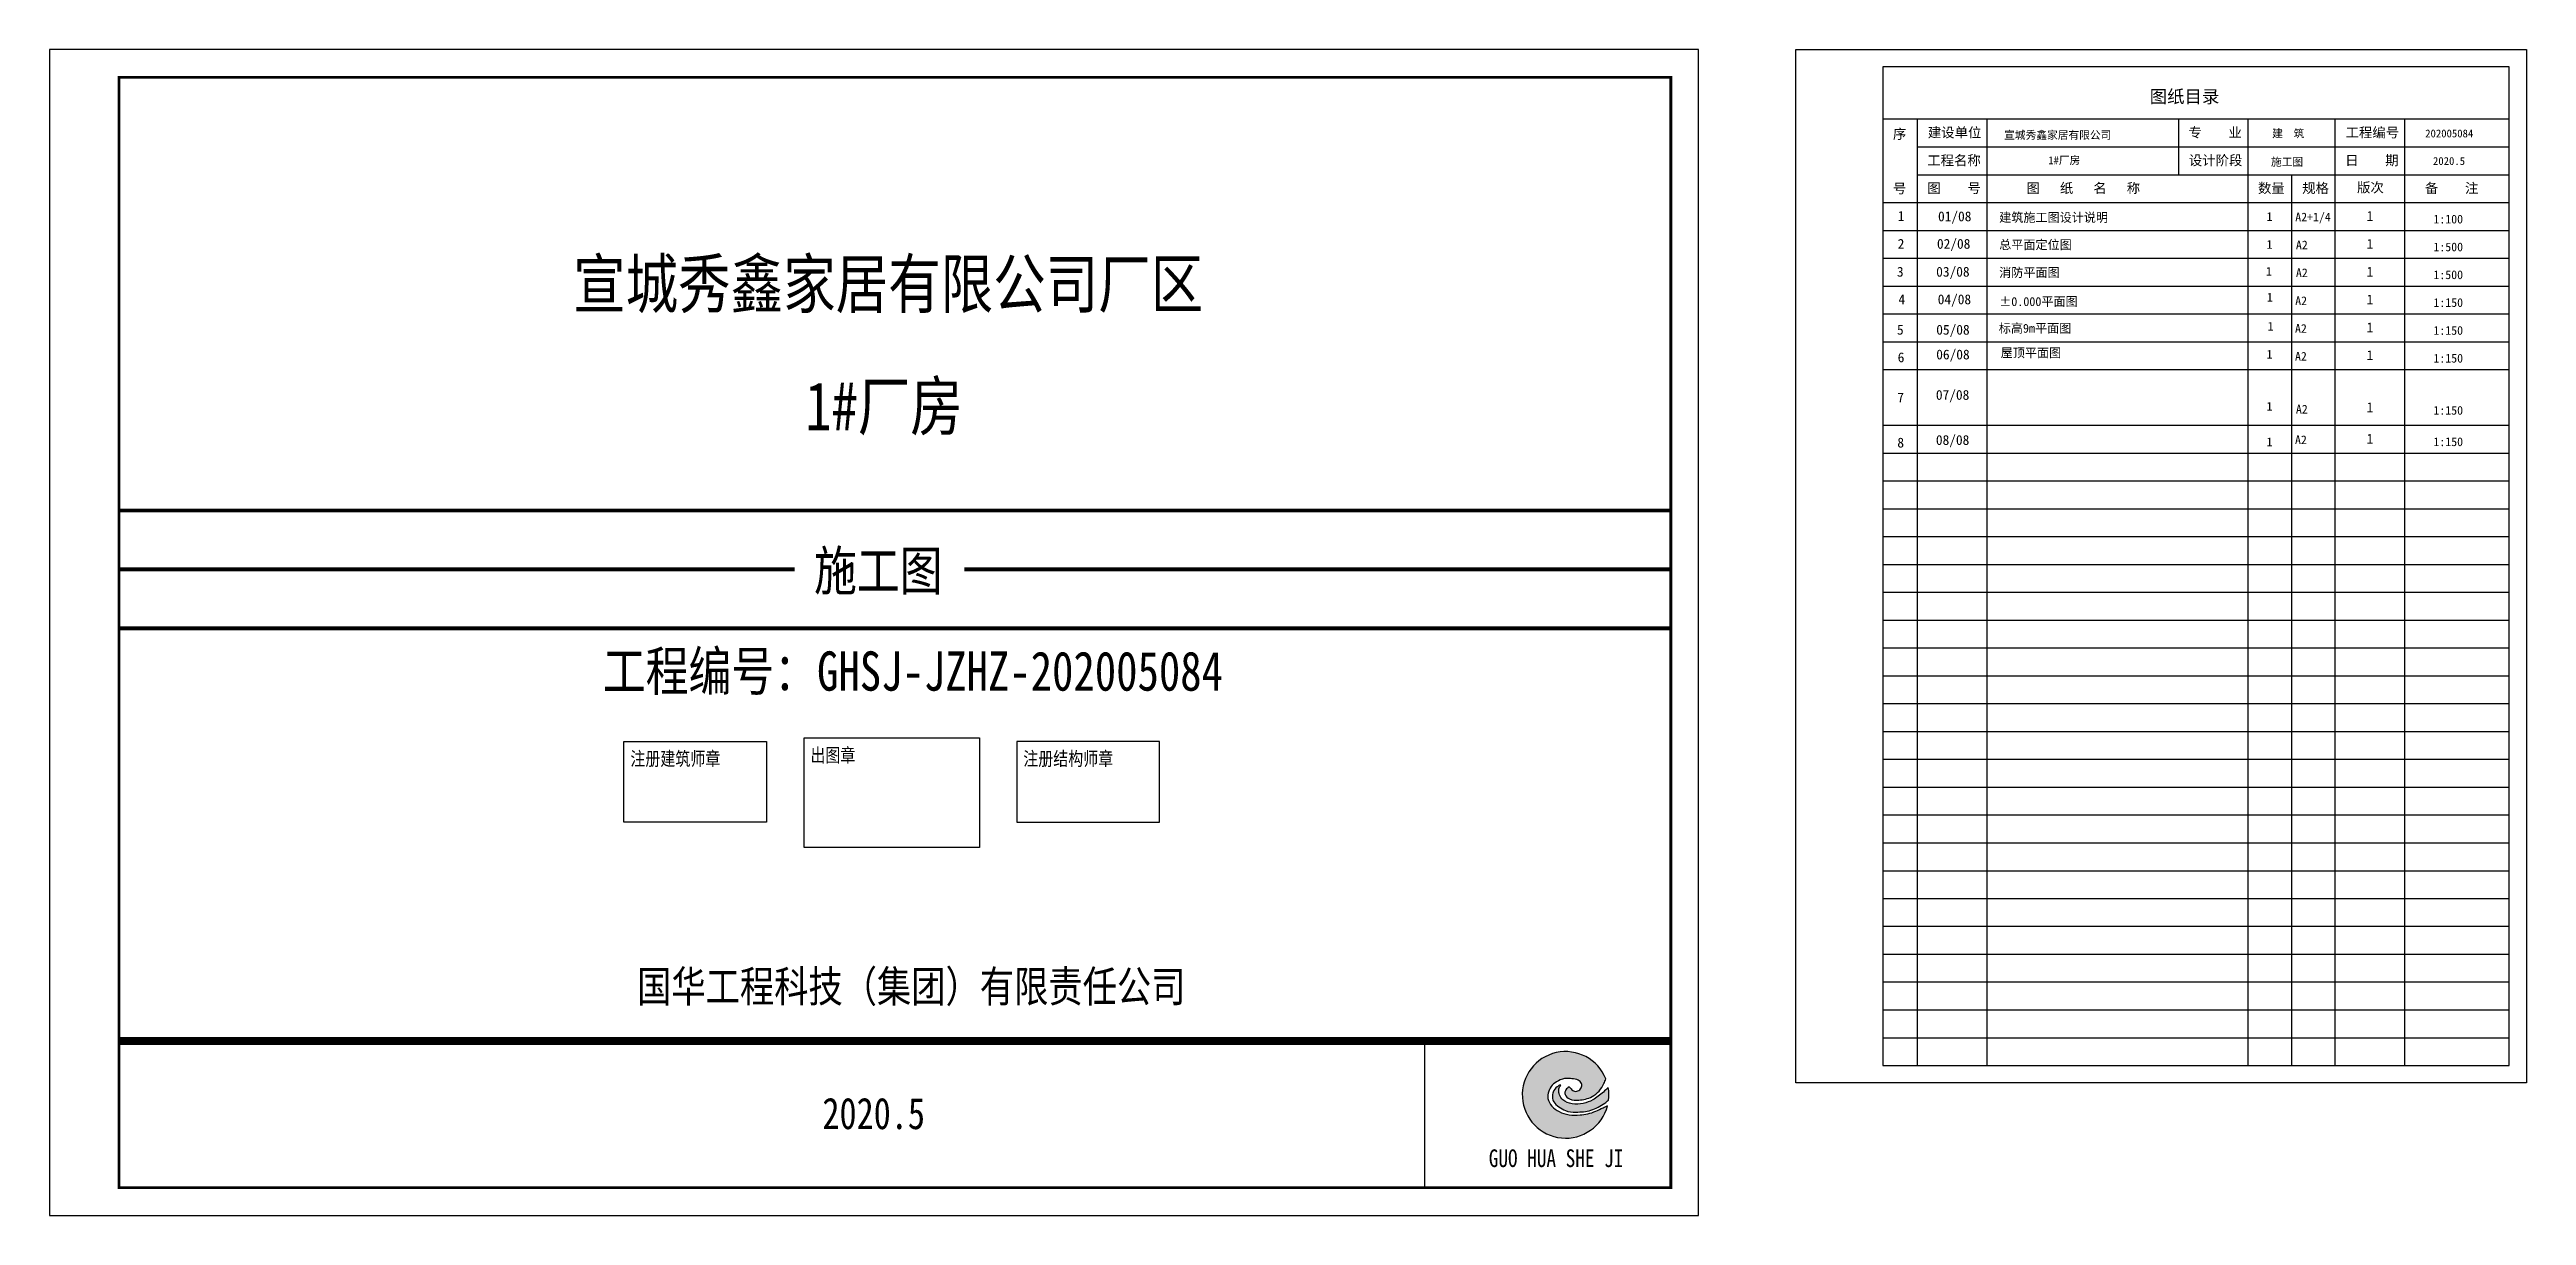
# Model space of a CAD drawing. Extents: x -21908402 to 2681150, y 88493 to 5079726.
# Drawn here: x 1660771 to 1749992, y 445493 to 487493 of the extents above; entities that cross this region are included whole.
import ezdxf
from ezdxf.enums import TextEntityAlignment as Align

# ---------------------------------------------------------------- set-up
doc = ezdxf.new("R2010")
doc.units = 0
doc.header["$LTSCALE"] = 1000
for name, color, linetype in [('PP-COM', 7, 'Continuous'), ('PUB_TEXT', 7, 'Continuous'), ('PUB_TITLE', 4, 'Continuous'), ('TEXT', 7, 'Continuous'), ('TITLE', 4, 'Continuous'), ('图签', 4, 'Continuous')]:
    doc.layers.add(name, color=color, linetype=linetype)
doc.styles.add('-宋体', font='', dxfattribs={"width": 0.9})
doc.styles.add('-黑体', font='simhei.ttf', dxfattribs={"width": 0.8})
doc.styles.add('DIM_FONT', font='simplex.shx', dxfattribs={"width": 0.8})
doc.styles.add('HZ2', font='simhei.ttf')
doc.styles.add('STYLE1', font='simhei.ttf', dxfattribs={"width": 0.8})
doc.styles.add('宋体', font='')
doc.styles.get('-宋体').set_extended_font_data('NSimSun')
doc.styles.get('宋体').set_extended_font_data('SimSun')

msp = doc.modelspace()

# ---------------------------------------------------------------- texts
at = {"color": 7, "style": 'DIM_FONT', "width": 0.8, "flags": 9}
for tag, s in [('YSIZE', '1000'), ('XSIZE', '3000')]:
    msp.add_attdef(tag, (1730565, 483983), s, height=0.627, dxfattribs=at)
at = {"layer": 'PP-COM', "color": 4, "style": 'STYLE1', "width": 0.8}
msp.add_text('GUO HUA SHE JI', height=636.39, dxfattribs=at).set_placement((1712613, 447237))
at = {"layer": 'PUB_TEXT', "color": 7}
for s, height, style, p in [('图纸目录', 459.9, 'HZ2', (1736422, 485571)), ('建设单位', 353.7, 'HZ2', (1728430, 484328)), ('宣城秀鑫家居有限公司', 283, 'HZ2', (1731178, 484271)), ('专    业', 353.7, 'HZ2', (1737815, 484328)), ('建  筑', 283, 'HZ2', (1740833, 484328)), ('工程编号', 353.7, 'HZ2', (1743475, 484328)), ('202005084', 283, 'HZ2', (1746344, 484328)), ('工程名称', 353.7, 'HZ2', (1728407, 483325)), ('1#厂房', 283, 'HZ2', (1732764, 483361)), ('设计阶段', 353.7, 'HZ2', (1737830, 483325)), ('施工图', 283, 'HZ2', (1740791, 483306)), ('日    期', 353.7, 'HZ2', (1743460, 483325)), ('图    号', 353.7, 'HZ2', (1728410, 482323)), ('图   纸   名   称', 353.75, 'HZ2', (1731981, 482323)), ('数量', 353.7, 'HZ2', (1740321, 482323)), ('规格', 353.7, 'HZ2', (1741914, 482323)), ('版次', 353.7, 'HZ2', (1743891, 482347)), ('备    注', 353.7, 'HZ2', (1746334, 482323)), ('1', 354, 'HZ2', (1727343, 481320)), ('01/08', 353.7, 'HZ2', (1728796, 481306)), ('建筑施工图设计说明', 319.3, 'HZ2', (1731000, 481284)), ('1', 313, '-宋体', (1740629, 481320)), ('A2+1/4', 313.3, '-宋体', (1741664, 481303)), ('1', 354, 'HZ2', (1744233, 481320)), ('1:100', 313.3, '-宋体', (1746642, 481228)), ('2', 354, 'HZ2', (1727343, 480317)), ('02/08', 353.7, 'HZ2', (1728758, 480317)), ('总平面定位图', 319.3, 'HZ2', (1731000, 480301)), ('1', 313, '-宋体', (1740629, 480317)), ('A2', 313.3, '-宋体', (1741688, 480297)), ('1', 354, 'HZ2', (1744233, 480317)), ('1:500', 313.3, '-宋体', (1746642, 480225)), ('3', 354, 'HZ2', (1727315, 479311)), ('03/08', 353.7, 'HZ2', (1728730, 479311)), ('消防平面图', 319.3, 'HZ2', (1731000, 479299)), ('1', 313, '-宋体', (1740608, 479348)), ('A2', 313.3, '-宋体', (1741688, 479294)), ('1', 354, 'HZ2', (1744233, 479314)), ('1:500', 313.3, '-宋体', (1746642, 479223)), ('4', 354, 'HZ2', (1727371, 478317)), ('04/08', 353.7, 'HZ2', (1728785, 478317)), ('%%P0.000平面图', 319.26, 'HZ2', (1731000, 478254)), ('1', 313, '-宋体', (1740641, 478415)), ('A2', 313.3, '-宋体', (1741662, 478286)), ('1', 354, 'HZ2', (1744233, 478312)), ('1:150', 313.3, '-宋体', (1746642, 478220)), ('5', 354, 'HZ2', (1727318, 477222)), ('05/08', 353.7, 'HZ2', (1728732, 477222)), ('标高9m平面图', 319.3, 'HZ2', (1730985, 477291)), ('1', 313, '-宋体', (1740667, 477367)), ('A2', 313.3, '-宋体', (1741655, 477288)), ('1', 354, 'HZ2', (1744233, 477309)), ('1:150', 313.3, '-宋体', (1746642, 477217)), ('6', 354, 'HZ2', (1727343, 476228)), ('06/08', 353.7, 'HZ2', (1728732, 476331)), ('1', 313, '-宋体', (1740629, 476361)), ('A2', 313.3, '-宋体', (1741655, 476286)), ('1', 354, 'HZ2', (1744233, 476306)), ('1:150', 313.3, '-宋体', (1746642, 476215)), ('7', 354, 'HZ2', (1727331, 474782)), ('07/08', 353.7, 'HZ2', (1728720, 474875)), ('1', 313, '-宋体', (1740629, 474484)), ('A2', 313.3, '-宋体', (1741688, 474381)), ('1', 354, 'HZ2', (1744233, 474429)), ('1:150', 313.3, '-宋体', (1746642, 474338)), ('8', 354, 'HZ2', (1727331, 473157)), ('08/08', 353.7, 'HZ2', (1728720, 473250)), ('1', 313, '-宋体', (1740629, 473203)), ('A2', 313.3, '-宋体', (1741655, 473278)), ('1', 354, 'HZ2', (1744233, 473298)), ('1:150', 313.3, '-宋体', (1746642, 473207))]:
    msp.add_text(s, height=height, dxfattribs=dict(at, style=style)).set_placement(p)
at = {"layer": 'PUB_TEXT', "color": 7, "style": 'HZ2'}
for s, height, p in [('序', 354, (1727413, 484460)), ('2020.5', 283, (1747203, 483474)), ('号', 354, (1727413, 482485))]:
    msp.add_text(s, height=height, dxfattribs=at).set_placement(p, align=Align.MIDDLE)
at = {"layer": 'PUB_TEXT', "color": 7, "insert": (1731054, 476728), "char_height": 319.3, "width": 6000, "attachment_point": 1, "style": 'HZ2'}
msp.add_mtext('屋顶平面图', dxfattribs=at)
at = {"layer": 'TEXT', "style": '-黑体', "width": 0.8}
for s, height, p in [('宣城秀鑫家居有限公司厂区', 1733.47, (1690980, 479091)), ('1#厂房', 1733.5, (1690833, 474683))]:
    msp.add_text(s, height=height, dxfattribs=at).set_placement(p, align=Align.MIDDLE)
at = {"layer": 'TEXT', "style": '宋体', "width": 0.8}
for s, height, p in [('施工图', 1414.2, (1688308, 468011)), ('工程编号：GHSJ-JZHZ-202005084', 1414.2, (1680701, 464397)), ('注册建筑师章', 495, (1681692, 461699)), ('出图章', 495, (1688178, 461825)), ('注册结构师章', 495, (1695845, 461699)), ('国华工程科技（集团）有限责任公司', 1131.36, (1681935, 453178)), ('2020.5', 1131.4, (1688610, 448604))]:
    msp.add_text(s, height=height, dxfattribs=at).set_placement(p)

# ---------------------------------------------------------------- blocks, each defined once
blk = doc.blocks.new('3')
at = {"layer": '图签'}
h = blk.add_hatch(color=256, dxfattribs=at)
edge = h.paths.add_edge_path()
edge.add_spline(control_points=[(1583, -871), (1558, -883), (1492, -915), (1382, -968), (1252, -1014), (1099, -1032), (933, -1037), (764, -984), (634, -889), (559, -759), (576, -625), (641, -515), (750, -440), (870, -400), (985, -416), (1082, -422), (1152, -490), (1147, -576), (1086, -630), (1001, -634), (965, -581), (938, -560), (930, -553)], knot_values=[0, 0, 0, 0, 63.887895, 169.604817, 280.476336, 380.511089, 525.343789, 661.29628, 778.663339, 891.78901, 986.689519, 1076.849819, 1177.14234, 1288.120268, 1358.394698, 1444.210632, 1504.595048, 1562.569299, 1621.929046, 1678.334447, 1732.260365, 1758.214456, 1758.214456, 1758.214456, 1758.214456], degree=3, periodic=0)
edge.add_spline(control_points=[(930, -553), (910, -567), (868, -597), (845, -698), (956, -777), (1122, -783), (1355, -733), (1502, -564), (1545, -444), (1555, -418)], knot_values=[0, 0, 0, 0, 53.925917, 119.065904, 202.108356, 321.989089, 501.688438, 732.546208, 796.512534, 796.512534, 796.512534, 796.512534], degree=3, periodic=0)
edge.add_arc((872, -688), 735, 21.5384, 345.5567)
edge = h.paths.add_edge_path(flags=17)
edge.add_spline(control_points=[(1596, -563), (1569, -589), (1487, -667), (1354, -775), (1168, -842), (989, -851), (837, -796), (761, -695), (756, -609), (759, -554), (795, -528), (781, -519), (758, -527), (713, -562), (651, -629), (646, -726), (667, -826), (761, -893), (881, -974), (1075, -986), (1310, -966), (1489, -866), (1579, -796), (1601, -779)], knot_values=[0, 0, 0, 0, 85.842589, 260.208147, 389.922213, 536.342718, 667.443352, 743.969945, 813.13614, 859.874504, 876.357114, 881.852622, 891.125467, 929.594025, 1016.468712, 1086.964256, 1146.831765, 1241.689023, 1338.678559, 1480.321397, 1675.457673, 1877.933485, 1940.18405, 1940.18405, 1940.18405, 1940.18405], degree=3, periodic=0)
edge.add_arc((872, -688), 735, 352.8544, 369.7328)
for start, end in [(21.5384, 345.5567), (352.8544, 9.7328)]:
    blk.add_arc((872, -688), 735, start, end, dxfattribs=at)
for points in [[(930, -553), (955, -574), (1007, -622), (1080, -622), (1138, -570), (1142, -495), (1088, -438), (979, -414), (888, -408), (749, -448), (644, -525), (585, -626), (573, -749), (640, -879), (761, -973), (930, -1026), (1118, -1028), (1247, -1010), (1383, -965), (1508, -907), (1583, -871)], [(930, -553), (878, -600), (862, -683), (941, -757), (1096, -776), (1322, -717), (1524, -495), (1555, -418)], [(1596, -563), (1514, -640), (1332, -774), (1173, -832), (983, -838), (827, -771), (769, -689), (757, -600), (777, -543), (789, -525), (783, -521), (771, -523), (729, -551), (660, -640), (650, -731), (670, -806), (759, -891), (868, -955), (1050, -980), (1302, -949), (1536, -828), (1601, -779)]]:
    blk.add_spline(points, degree=3, dxfattribs=at)

# ---------------------------------------------------------------- linework, layer by layer
at = {"color": 250}
for points in [[(1681462, 462569), (1686597, 462569), (1686597, 459663), (1681462, 459663)], [(1687948, 462695), (1694264, 462695), (1694264, 458753), (1687948, 458753)], [(1700751, 462569), (1695615, 462569), (1695615, 459663), (1700751, 459663)]]:
    msp.add_lwpolyline(points, close=True, dxfattribs=at)
at = {"layer": 'PUB_TITLE', "color": 4}
for p, q in [((1720171, 450268), (1720171, 487493)), ((1723672, 487493), (1749992, 487493)), ((1749992, 487493), (1749992, 450268)), ((1749366, 486866), (1726805, 486866)), ((1726805, 486866), (1726805, 450895)), ((1749366, 450895), (1749366, 486866)), ((1728059, 450895), (1728059, 484986)), ((1730565, 450895), (1730565, 484986)), ((1739965, 450895), (1739965, 484986)), ((1743099, 450895), (1743099, 484986)), ((1745606, 450895), (1745606, 484986)), ((1728059, 483983), (1749366, 483983)), ((1728059, 482981), (1749366, 482981)), ((1741532, 482981), (1741532, 450895)), ((1726805, 480975), (1749366, 480975)), ((1726805, 479973), (1749366, 479973)), ((1726805, 479973), (1749366, 479973)), ((1726805, 478970), (1749366, 478970)), ((1726805, 478970), (1749366, 478970)), ((1726805, 477967), (1749366, 477967)), ((1726805, 476964), (1749366, 476964)), ((1726805, 476964), (1749366, 476964)), ((1726805, 475962), (1749366, 475962)), ((1726805, 475962), (1749366, 475962)), ((1726805, 473956), (1749366, 473956)), ((1726805, 472954), (1749366, 472954)), ((1726805, 471951), (1749366, 471951)), ((1726805, 470948), (1749366, 470948)), ((1726805, 469946), (1749366, 469946)), ((1726805, 468943), (1749366, 468943)), ((1726805, 467940), (1749366, 467940)), ((1726805, 466938), (1749366, 466938)), ((1726805, 465935), (1749366, 465935)), ((1726805, 464932), (1749366, 464932)), ((1726805, 463930), (1749366, 463930)), ((1726805, 462927), (1749366, 462927)), ((1726805, 461924), (1749366, 461924)), ((1726805, 460921), (1749366, 460921)), ((1726805, 459919), (1749366, 459919)), ((1726805, 458916), (1749366, 458916)), ((1726805, 457913), (1749366, 457913)), ((1726805, 456911), (1749366, 456911)), ((1726805, 455908), (1749366, 455908)), ((1726805, 454905), (1749366, 454905)), ((1726805, 453903), (1749366, 453903)), ((1726805, 452900), (1749366, 452900)), ((1726805, 451897), (1749366, 451897)), ((1726805, 450895), (1749366, 450895)), ((1749992, 450268), (1723672, 450268))]:
    msp.add_line(p, q, dxfattribs=at)
at = {"layer": 'PUB_TITLE', "color": 7}
msp.add_line((1737459, 484986), (1737459, 482981), dxfattribs=at)
at = {"layer": 'PUB_TITLE'}
msp.add_lwpolyline([(1660771, 445493), (1720171, 445493), (1720171, 487493), (1660771, 487493)], close=True, dxfattribs=at)
at = {"layer": 'PUB_TITLE', "color": 4}
msp.add_lwpolyline([(1723672, 487493), (1749992, 487493), (1749992, 450268), (1723672, 450268)], close=True, dxfattribs=at)
at = {"layer": 'PUB_TITLE', "const_width": 100}
msp.add_lwpolyline([(1663271, 446493), (1719171, 446493), (1719171, 486493), (1663271, 486493)], close=True, dxfattribs=at)
at = {"layer": 'PUB_TITLE', "color": 4, "const_width": 50.1}
for points in [[(1726805, 484986), (1749366, 484986)], [(1726805, 481978), (1749366, 481978)]]:
    msp.add_lwpolyline(points, dxfattribs=at)
at = {"layer": 'TITLE'}
msp.add_line((1710308, 446493), (1710308, 451778), dxfattribs=at)
for points, const_width in [([(1663271, 470886), (1719171, 470886)], 141), ([(1663271, 468764), (1687613, 468764)], 141), ([(1693727, 468764), (1719171, 468764)], 141), ([(1663271, 466643), (1719171, 466643)], 141), ([(1663271, 451778), (1719171, 451778)], 283)]:
    msp.add_lwpolyline(points, dxfattribs=dict(at, const_width=const_width))

# ---------------------------------------------------------------- block references
at = {"xscale": 2.121299999649636, "yscale": 2.121299999649636, "zscale": 2.121299999670731}
msp.add_blockref('3', (1713531, 451296), dxfattribs=at)

msp.set_redraw_order([(e.dxf.handle, doc.entitydb.next_handle()) for e in msp.query("TEXT MTEXT ATTDEF DIMENSION ARC_DIMENSION")])  # texts and dimensions are drawn at this point

doc.saveas('drawing.dxf')
